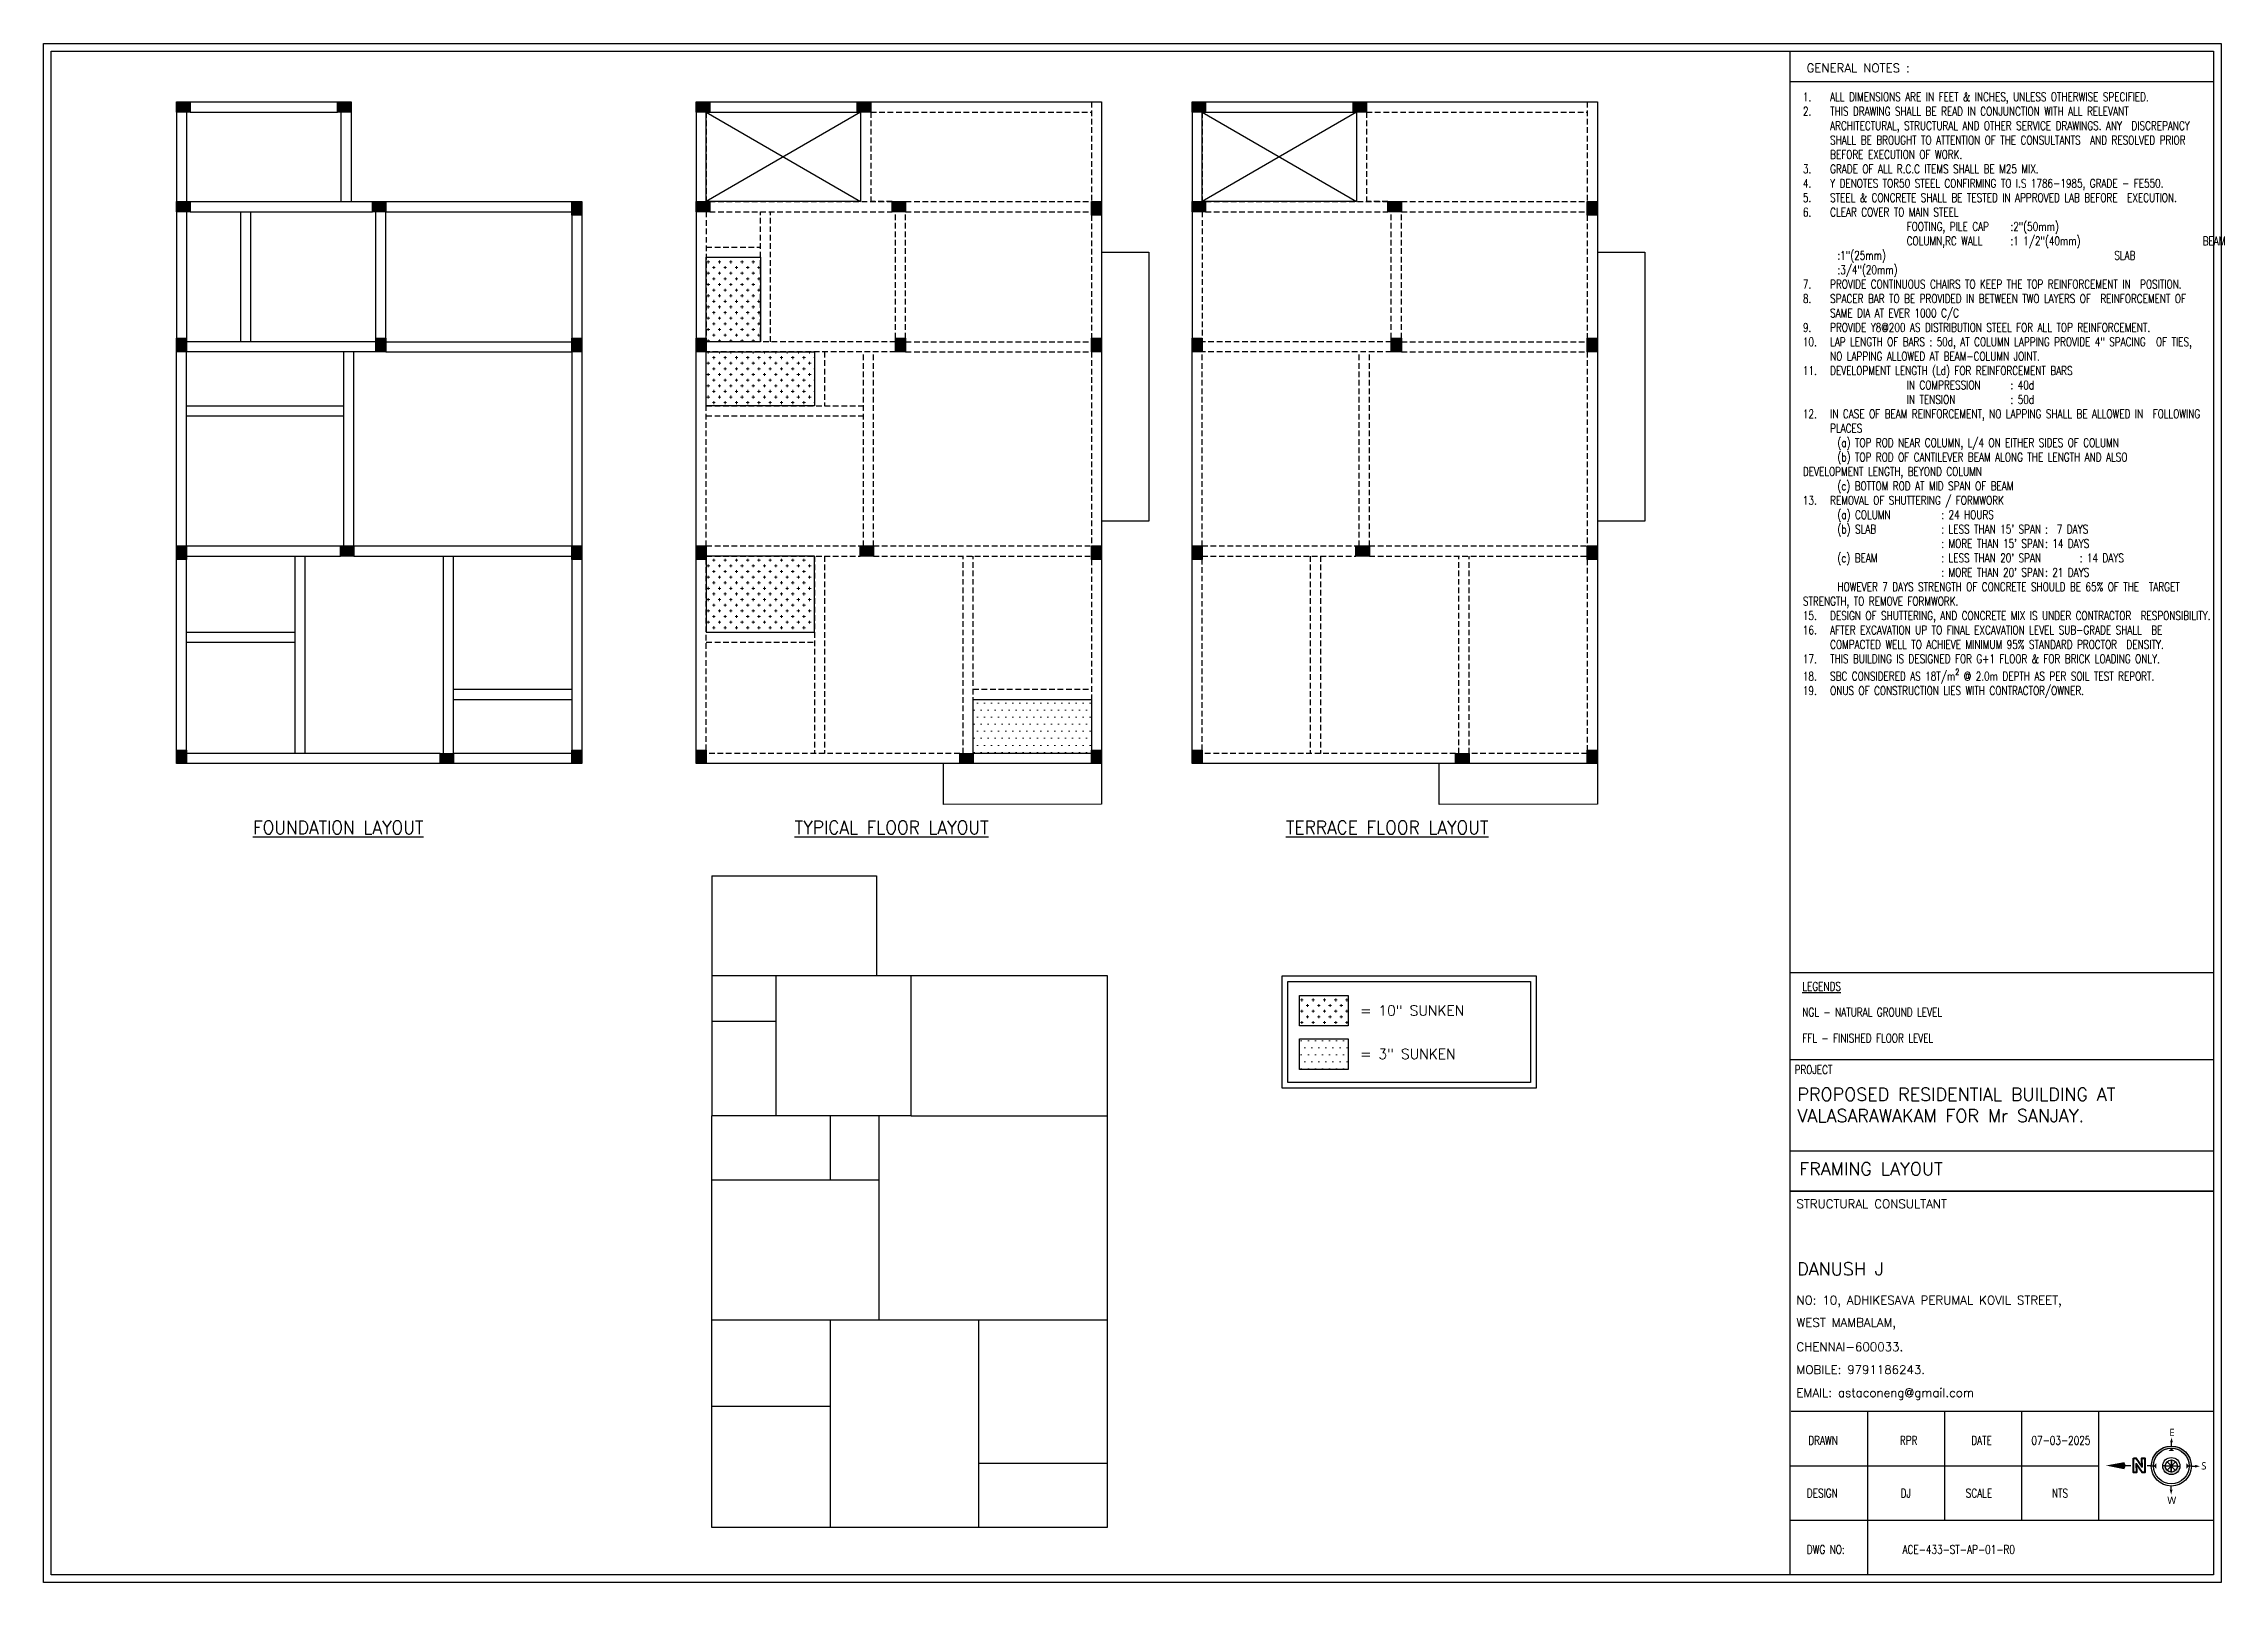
# Model space of a CAD drawing. Header units: inches. Extents: x 138161 to 144959, y -87384 to -84097.
# Drawn here: x 142371 to 144307, y -85494 to -84126 of the extents above; entities that cross this region are included whole.
import ezdxf
from ezdxf.enums import TextEntityAlignment as Align

# ---------------------------------------------------------------- set-up
doc = ezdxf.new("R2010")
doc.units = ezdxf.units.IN
doc.header["$LTSCALE"] = 20
doc.header["$MEASUREMENT"] = 0
doc.linetypes.add('HIDDEN', pattern=[0.375, 0.25, -0.125])
for name, color, linetype in [('2con', 1, 'Continuous'), ('5CON', 2, 'Continuous'), ('BEAM', 5, 'HIDDEN'), ('STADD', 3, 'Continuous'), ('TEXT', 3, 'Continuous'), ('TEXT1', 3, 'Continuous'), ('TITLE', 2, 'Continuous'), ('Title-block', 165, 'Continuous')]:
    doc.layers.add(name, color=color, linetype=linetype)
doc.layers.add('BOUNDARY', color=6, linetype='Continuous', lineweight=40)
doc.layers.add('SUNKEN-3 IN', color=9, linetype='Continuous', lineweight=9)
doc.styles.add('ROMANS', font='romans.shx', dxfattribs={"height": 8})
doc.styles.add('ROMANT', font='romant.shx', dxfattribs={"height": 8})
doc.styles.add('SFT3', font='simplex.shx', dxfattribs={"width": 0.75, "height": 150})
doc.styles.add('spot level', font='trebuc.ttf')
pattern_1 = [(0, (-240.355, 109.49), (5, 5), [2.5, -7.5]), (90, (-239.105, 108.24), (-5, 5), [2.5, -7.5])]

msp = doc.modelspace()

# ---------------------------------------------------------------- texts
at = {"layer": 'BOUNDARY', "linetype": 'Continuous', "ltscale": 250, "style": 'spot level'}
for s, p in [('E', (144260.66, -85363.72)), ('S', (144288.98, -85393.43)), ('W', (144260.46, -85424.11))]:
    msp.add_text(s, height=6.47, dxfattribs=at).set_placement(p, align=Align.CENTER)
at = {"layer": 'TEXT', "color": 3, "style": 'SFT3'}
msp.add_text('GENERAL NOTES :', height=7.6806, dxfattribs=at).set_placement((143981.93, -84148.13, 0), align=Align.MIDDLE_CENTER)
at = {"layer": 'TEXT', "color": 3, "style": 'SFT3', "width": 0.75}
for s, height, p in [('%%ULEGENDS', 7.681, (143932.4, -84967.98, 0)), ('NGL - NATURAL GROUND LEVEL', 7.6806, (143932.4, -84990.98, 0)), ('FFL - FINISHED FLOOR LEVEL', 7.6806, (143932.4, -85013.98, 0)), ('PROJECT', 7.681, (143925.55, -85041.99, 0)), ('DRAWN', 7.681, (143937.74, -85371.37, 0)), ('RPR', 7.681, (144019.08, -85371.37, 0)), ('DATE', 7.681, (144082.46, -85371.37, 0)), ('07-03-2025', 7.681, (144135.87, -85371.37, 0)), ('DESIGN', 7.681, (143936.46, -85418.34, 0)), ('DJ', 7.681, (144019.71, -85418.34, 0)), ('SCALE', 7.681, (144077.55, -85418.34, 0)), ('NTS', 7.681, (144154.1, -85418.34, 0)), ('DWG NO:', 7.681, (143936.46, -85468.3, 0)), ('ACE-433-ST-AP-01-R0', 7.6806, (144021.42, -85468.3, 0))]:
    msp.add_text(s, height=height, dxfattribs=at).set_placement(p)
at = {"layer": 'TEXT', "color": 3, "style": 'ROMANS'}
for s, p in [('STRUCTURAL CONSULTANT', (143927.18, -85157.43, 0)), ('NO: 10, ADHIKESAVA PERUMAL KOVIL STREET,', (143927.18, -85242.99, 0)), ('WEST MAMBALAM,', (143927.18, -85262.75, 0)), ('CHENNAI-600033.', (143927.18, -85284.43, 0)), ('MOBILE: 9791186243.', (143927.18, -85304.72, 0)), ('EMAIL: astaconeng@gmail.com', (143927.18, -85325.18, 0))]:
    msp.add_text(s, height=7.6806, dxfattribs=at).set_placement(p, align=Align.MIDDLE_LEFT)
at = {"layer": 'TEXT', "color": 3, "insert": (143932.92, -84169.97), "char_height": 7.68064, "width": 363.3854, "attachment_point": 1, "style": 'SFT3'}
msp.add_mtext('\\A1;\\pi-24.19171,l24.19171,t24.19171,92.16768;1.^IALL DIMENSIONS ARE IN FEET & INCHES, UNLESS OTHERWISE SPECIFIED.\\P2.^ITHIS DRAWING SHALL BE READ IN CONJUNCTION WITH ALL RELEVANT {\\H1.16667x; }ARCHITECTURAL, STRUCTURAL AND OTHER SERVICE DRAWINGS. ANY {\\H1.11111x; }DISCREPANCY SHALL BE BROUGHT TO ATTENTION OF THE CONSULTANTS {\\H1.12963x; }AND RESOLVED PRIOR BEFORE EXECUTION OF WORK.{\\H1.12346x; }\\P3.^IGRADE OF ALL R.C.C ITEMS SHALL BE M25 MIX.{\\A0;\\H1.12551x; \\H0.88848x;\\P}4.^IY DENOTES TOR50 STEEL CONFIRMING TO I.S 1786-1985, GRADE - FE550.{\\H1.12483x; }\\P5.^ISTEEL & CONCRETE SHALL BE TESTED IN APPROVED LAB BEFORE {\\H1.12506x; }EXECUTION.{\\H1.12498x; }\\P6.^ICLEAR COVER TO MAIN STEEL{\\H1.12501x; }\\P\\pi0,l0,tz;^I^I^IFOOTING, PILE CAP^I:2"(50mm){\\H1.31547x; }\\P^I^I^ICOLUMN,RC WALL^I:1 1/2"(40mm)^I^I^I{\\H1.32341x; }^I^I^IBEAM^I^I^I:1"(25mm)^I^I^I^I{\\H1.32077x; }^I^I^ISLAB^I^I^I:3/4"(20mm){\\H1.32165x; }\\P\\pi-24.19171,l24.19171,t24.19171,92.16768;7.^IPROVIDE CONTINUOUS CHAIRS TO KEEP THE TOP REINFORCEMENT IN {\\H1.13088x; }POSITION.{\\H1.12304x; }\\P8.^ISPACER BAR TO BE PROVIDED IN BETWEEN TWO LAYERS OF {\\H1.12565x; }REINFORCEMENT OF SAME DIA AT EVER 1000 C/C{\\H1.31526x; }\\P9.^IPROVIDE Y8@200 AS DISTRIBUTION STEEL FOR ALL TOP REINFORCEMENT.{\\H1.13301x; }\\P10.^ILAP LENGTH OF BARS : 50d, AT COLUMN LAPPING PROVIDE 4" SPACING {\\H1.31281x; }OF TIES, NO LAPPING ALLOWED AT BEAM-COLUMN JOINT.{\\H1.13383x; }\\P11.^IDEVELOPMENT LENGTH (Ld) FOR REINFORCEMENT BARS{\\H1.31253x; }\\P\\pi0,l0,tz;^I^I^IIN COMPRESSION^I: 40d{\\H1.13392x; }\\P^I^I^IIN TENSION^I^I: 50d{\\H1.12203x; }\\P\\pi-24.19171,l24.19171,t24.19171,92.16768;12.^IIN CASE OF BEAM REINFORCEMENT, NO LAPPING SHALL BE ALLOWED IN {\\H1.12599x; }FOLLOWING PLACES{\\H1.12467x; }\\P\\pi0,l0,tz;^I(a) TOP ROD NEAR COLUMN, L/4 ON EITHER SIDES OF COLUMN{\\H1.31559x; }\\P^I(b) TOP ROD OF CANTILEVER BEAM ALONG THE LENGTH AND ALSO {\\H1.32338x; }^I   DEVELOPMENT LENGTH, BEYOND COLUMN {\\H1.1303x; }\\P^I(c) BOTTOM ROD AT MID SPAN OF BEAM{\\H1.31371x; }\\P\\pi-24.19171,l24.19171,t24.19171,92.16768;13.^IREMOVAL OF SHUTTERING / FORMWORK{\\H1.324x; }\\P\\pi0,l0,tz;^I(a) COLUMN^I^I: 24 HOURS{\\H1.32057x; }\\P^I(b) SLAB ^I^I: LESS THAN 15\' SPAN^I:  7 DAYS{\\H1.32171x; }\\P^I^I^I^I: MORE THAN 15\' SPAN^I: 14 DAYS{\\H1.32133x; }\\P^I(c) BEAM^I^I: LESS THAN 20\' SPAN  ^I: 14 DAYS{\\H1.32146x; }\\P^I^I^I^I: MORE THAN 20\' SPAN^I: 21 DAYS{\\H1.32142x; }\\P^IHOWEVER 7 DAYS STRENGTH OF CONCRETE SHOULD BE 65% OF THE {\\H1.13096x; }^ITARGET STRENGTH, TO REMOVE FORMWORK.{\\H1.12301x; }\\P\\pi-24.19171,l24.19171,t24.19171,92.16768;15.^IDESIGN OF SHUTTERING, AND CONCRETE MIX IS UNDER CONTRACTOR {\\H1.12566x; }RESPONSIBILITY.{\\H1.12478x; }\\P16.^IAFTER EXCAVATION UP TO FINAL EXCAVATION LEVEL SUB-GRADE SHALL {\\H1.12507x; }BE COMPACTED WELL TO ACHIEVE MINIMUM 95% STANDARD PROCTOR {\\H1.12498x; }DENSITY.{\\H1.12501x; }\\P17.^ITHIS BUILDING IS DESIGNED FOR G+1 FLOOR & FOR BRICK LOADING ONLY. {\\H1.125x; }\\P18.^ISBC CONSIDERED AS 18T/m{\\H0.7x;\\S2^ ;\\H1.42857x; @ 2.0m DEPTH }AS PER SOIL TEST REPORT{\\A0;.\\A1;\\H1.31548x; }\\P19.^IONUS OF CONSTRUCTION LIES WITH CONTRACTOR/OWNER.{\\H1.32341x; }', dxfattribs=at)
at = {"layer": 'TEXT1', "color": 3, "style": 'ROMANS'}
for s, p in [('= 10" SUNKEN', (143539.74, -84985.64)), ('= 3" SUNKEN', (143539.74, -85024.2))]:
    msp.add_text(s, height=9, dxfattribs=at).set_placement(p, align=Align.MIDDLE_LEFT)
at = {"layer": 'TITLE', "color": 2, "style": 'ROMANT', "width": 0.92}
for s, p in [('%%UFOUNDATION LAYOUT', (142556.62, -84828.95)), ('%%UTYPICAL FLOOR LAYOUT', (143037.61, -84828.95)), ('%%UTERRACE FLOOR LAYOUT', (143473.91, -84828.95))]:
    msp.add_text(s, height=12, dxfattribs=at).set_placement(p)
at = {"layer": 'TITLE', "color": 2, "style": 'ROMANT'}
for s, p in [('FRAMING LAYOUT', (143929.7, -85132, 0)), ('DANUSH J', (143927.85, -85220.87, 0))]:
    msp.add_text(s, height=11.4, dxfattribs=at).set_placement(p)
at = {"layer": 'TITLE', "color": 2, "insert": (143928.07, -85054.4, 0), "char_height": 11.4, "width": 359.7115, "attachment_point": 1, "style": 'ROMANT'}
msp.add_mtext('\\A1;PROPOSED RESIDENTIAL BUILDING AT VALASARAWAKAM FOR Mr SANJAY.{\\H1.83333x; }', dxfattribs=at)

# ---------------------------------------------------------------- hatches: boundary and pattern name
at = {"layer": '5CON'}
h = msp.add_hatch(color=256, dxfattribs=at)
h.dxf.hatch_style = 1
h.paths.add_polyline_path([(142500.7, -84187.35), (142500.7, -84178.35), (142488.7, -84178.35), (142488.7, -84187.35)])
h = msp.add_hatch(color=256, dxfattribs=at)
h.dxf.hatch_style = 1
h.paths.add_polyline_path([(142643.7, -84187.35), (142643.7, -84178.35), (142631.7, -84178.35), (142631.7, -84187.35)])
h = msp.add_hatch(color=256, dxfattribs=at)
h.dxf.hatch_style = 1
h.paths.add_polyline_path([(142962.14, -84187.35), (142962.14, -84178.35), (142950.14, -84178.35), (142950.14, -84187.35)])
h = msp.add_hatch(color=256, dxfattribs=at)
h.dxf.hatch_style = 1
h.paths.add_polyline_path([(143105.14, -84187.35), (143105.14, -84178.35), (143093.14, -84178.35), (143093.14, -84187.35)])
h = msp.add_hatch(color=256, dxfattribs=at)
h.dxf.hatch_style = 1
h.paths.add_polyline_path([(143402.45, -84187.35), (143402.45, -84178.35), (143390.45, -84178.35), (143390.45, -84187.35)])
h = msp.add_hatch(color=256, dxfattribs=at)
h.dxf.hatch_style = 1
h.paths.add_polyline_path([(143545.45, -84187.35), (143545.45, -84178.35), (143533.45, -84178.35), (143533.45, -84187.35)])
h = msp.add_hatch(color=256, dxfattribs=at)
h.dxf.hatch_style = 1
h.paths.add_polyline_path([(142500.7, -84275.85), (142500.7, -84266.85), (142488.7, -84266.85), (142488.7, -84275.85)])
h = msp.add_hatch(color=256, dxfattribs=at)
h.dxf.hatch_style = 1
h.paths.add_polyline_path([(142674.7, -84275.85), (142674.7, -84266.85), (142662.7, -84266.85), (142662.7, -84275.85)])
h = msp.add_hatch(color=256, dxfattribs=at)
h.dxf.hatch_style = 1
h.paths.add_polyline_path([(142848.7, -84266.85), (142839.7, -84266.85), (142839.7, -84278.85), (142848.7, -84278.85)])
h = msp.add_hatch(color=256, dxfattribs=at)
h.dxf.hatch_style = 1
h.paths.add_polyline_path([(142962.14, -84275.85), (142962.14, -84266.85), (142950.14, -84266.85), (142950.14, -84275.85)])
h = msp.add_hatch(color=256, dxfattribs=at)
h.dxf.hatch_style = 1
h.paths.add_polyline_path([(143136.14, -84275.85), (143136.14, -84266.85), (143124.14, -84266.85), (143124.14, -84275.85)])
h = msp.add_hatch(color=256, dxfattribs=at)
h.dxf.hatch_style = 1
h.paths.add_polyline_path([(143310.14, -84266.85), (143301.14, -84266.85), (143301.14, -84278.85), (143310.14, -84278.85)])
h = msp.add_hatch(color=256, dxfattribs=at)
h.dxf.hatch_style = 1
h.paths.add_polyline_path([(143402.45, -84275.85), (143402.45, -84266.85), (143390.45, -84266.85), (143390.45, -84275.85)])
h = msp.add_hatch(color=256, dxfattribs=at)
h.dxf.hatch_style = 1
h.paths.add_polyline_path([(143576.45, -84275.85), (143576.45, -84266.85), (143564.45, -84266.85), (143564.45, -84275.85)])
h = msp.add_hatch(color=256, dxfattribs=at)
h.dxf.hatch_style = 1
h.paths.add_polyline_path([(143750.45, -84266.85), (143741.45, -84266.85), (143741.45, -84278.85), (143750.45, -84278.85)])
h = msp.add_hatch(color=256, dxfattribs=at)
h.dxf.hatch_style = 1
h.paths.add_polyline_path([(142497.7, -84388.35), (142488.7, -84388.35), (142488.7, -84400.35), (142497.7, -84400.35)])
h = msp.add_hatch(color=256, dxfattribs=at)
h.dxf.hatch_style = 1
h.paths.add_polyline_path([(142674.7, -84388.35), (142665.7, -84388.35), (142665.7, -84400.35), (142674.7, -84400.35)])
h = msp.add_hatch(color=256, dxfattribs=at)
h.dxf.hatch_style = 1
h.paths.add_polyline_path([(142848.7, -84388.35), (142839.7, -84388.35), (142839.7, -84400.35), (142848.7, -84400.35)])
h = msp.add_hatch(color=256, dxfattribs=at)
h.dxf.hatch_style = 1
h.paths.add_polyline_path([(142959.14, -84388.35), (142950.14, -84388.35), (142950.14, -84400.35), (142959.14, -84400.35)])
h = msp.add_hatch(color=256, dxfattribs=at)
h.dxf.hatch_style = 1
h.paths.add_polyline_path([(143136.14, -84388.35), (143127.14, -84388.35), (143127.14, -84400.35), (143136.14, -84400.35)])
h = msp.add_hatch(color=256, dxfattribs=at)
h.dxf.hatch_style = 1
h.paths.add_polyline_path([(143310.14, -84388.35), (143301.14, -84388.35), (143301.14, -84400.35), (143310.14, -84400.35)])
h = msp.add_hatch(color=256, dxfattribs=at)
h.dxf.hatch_style = 1
h.paths.add_polyline_path([(143399.45, -84388.35), (143390.45, -84388.35), (143390.45, -84400.35), (143399.45, -84400.35)])
h = msp.add_hatch(color=256, dxfattribs=at)
h.dxf.hatch_style = 1
h.paths.add_polyline_path([(143576.45, -84388.35), (143567.45, -84388.35), (143567.45, -84400.35), (143576.45, -84400.35)])
h = msp.add_hatch(color=256, dxfattribs=at)
h.dxf.hatch_style = 1
h.paths.add_polyline_path([(143750.45, -84388.35), (143741.45, -84388.35), (143741.45, -84400.35), (143750.45, -84400.35)])
h = msp.add_hatch(color=256, dxfattribs=at)
h.dxf.hatch_style = 1
h.paths.add_polyline_path([(142497.7, -84572.85), (142488.7, -84572.85), (142488.7, -84584.85), (142497.7, -84584.85)])
h = msp.add_hatch(color=256, dxfattribs=at)
h.dxf.hatch_style = 1
h.paths.add_polyline_path([(142634.2, -84572.85), (142634.2, -84581.85), (142646.2, -84581.85), (142646.2, -84572.85)])
h = msp.add_hatch(color=256, dxfattribs=at)
h.dxf.hatch_style = 1
h.paths.add_polyline_path([(142848.7, -84572.85), (142839.7, -84572.85), (142839.7, -84584.85), (142848.7, -84584.85)])
h = msp.add_hatch(color=256, dxfattribs=at)
h.dxf.hatch_style = 1
h.paths.add_polyline_path([(142959.14, -84572.85), (142950.14, -84572.85), (142950.14, -84584.85), (142959.14, -84584.85)])
h = msp.add_hatch(color=256, dxfattribs=at)
h.dxf.hatch_style = 1
h.paths.add_polyline_path([(143095.64, -84572.85), (143095.64, -84581.85), (143107.64, -84581.85), (143107.64, -84572.85)])
h = msp.add_hatch(color=256, dxfattribs=at)
h.dxf.hatch_style = 1
h.paths.add_polyline_path([(143310.14, -84572.85), (143301.14, -84572.85), (143301.14, -84584.85), (143310.14, -84584.85)])
h = msp.add_hatch(color=256, dxfattribs=at)
h.dxf.hatch_style = 1
h.paths.add_polyline_path([(143399.45, -84572.85), (143390.45, -84572.85), (143390.45, -84584.85), (143399.45, -84584.85)])
h = msp.add_hatch(color=256, dxfattribs=at)
h.dxf.hatch_style = 1
h.paths.add_polyline_path([(143535.95, -84572.85), (143535.95, -84581.85), (143547.95, -84581.85), (143547.95, -84572.85)])
h = msp.add_hatch(color=256, dxfattribs=at)
h.dxf.hatch_style = 1
h.paths.add_polyline_path([(143750.45, -84572.85), (143741.45, -84572.85), (143741.45, -84584.85), (143750.45, -84584.85)])
h = msp.add_hatch(color=256, dxfattribs=at)
h.dxf.hatch_style = 1
h.paths.add_polyline_path([(142497.7, -84754.26), (142488.7, -84754.26), (142488.7, -84766.26), (142497.7, -84766.26)])
h = msp.add_hatch(color=256, dxfattribs=at)
h.dxf.hatch_style = 1
h.paths.add_polyline_path([(142722.7, -84757.22), (142722.7, -84766.22), (142734.7, -84766.22), (142734.7, -84757.22)])
h = msp.add_hatch(color=256, dxfattribs=at)
h.dxf.hatch_style = 1
h.paths.add_polyline_path([(142848.7, -84754.26), (142839.7, -84754.26), (142839.7, -84766.26), (142848.7, -84766.26)])
h = msp.add_hatch(color=256, dxfattribs=at)
h.dxf.hatch_style = 1
h.paths.add_polyline_path([(142959.14, -84754.26), (142950.14, -84754.26), (142950.14, -84766.26), (142959.14, -84766.26)])
h = msp.add_hatch(color=256, dxfattribs=at)
h.dxf.hatch_style = 1
h.paths.add_polyline_path([(143184.14, -84757.22), (143184.14, -84766.22), (143196.14, -84766.22), (143196.14, -84757.22)])
h = msp.add_hatch(color=256, dxfattribs=at)
h.dxf.hatch_style = 1
h.paths.add_polyline_path([(143310.14, -84754.26), (143301.14, -84754.26), (143301.14, -84766.26), (143310.14, -84766.26)])
h = msp.add_hatch(color=256, dxfattribs=at)
h.dxf.hatch_style = 1
h.paths.add_polyline_path([(143399.45, -84754.26), (143390.45, -84754.26), (143390.45, -84766.26), (143399.45, -84766.26)])
h = msp.add_hatch(color=256, dxfattribs=at)
h.dxf.hatch_style = 1
h.paths.add_polyline_path([(143624.45, -84757.22), (143624.45, -84766.22), (143636.45, -84766.22), (143636.45, -84757.22)])
h = msp.add_hatch(color=256, dxfattribs=at)
h.dxf.hatch_style = 1
h.paths.add_polyline_path([(143750.45, -84754.26), (143741.45, -84754.26), (143741.45, -84766.26), (143750.45, -84766.26)])
at = {"layer": 'SUNKEN-3 IN', "linetype": 'Continuous'}
h = msp.add_hatch(dxfattribs=at)
h.set_pattern_fill('CROSS', color=9, scale=20, style=0)
h.set_pattern_definition(pattern_1)
h.paths.add_polyline_path([(143007.14, -84316.35), (142959.14, -84316.35), (142959.14, -84391.37), (143007.14, -84391.37)])
h = msp.add_hatch(dxfattribs=at)
h.set_pattern_fill('CROSS', color=9, scale=20, style=0)
h.set_pattern_definition(pattern_1)
h.paths.add_polyline_path([(143055.14, -84400.37), (142959.14, -84400.37), (142959.14, -84448.35), (143055.14, -84448.35)])
h = msp.add_hatch(dxfattribs=at)
h.set_pattern_fill('CROSS', color=9, scale=20, style=0)
h.set_pattern_definition(pattern_1)
h.paths.add_polyline_path([(143055.14, -84581.85), (142959.14, -84581.85), (142959.14, -84649.35), (143055.14, -84649.35)])
h = msp.add_hatch(dxfattribs=at)
h.set_pattern_fill('DOTS', color=9, scale=100, style=0)
h.paths.add_polyline_path([(143301.14, -84709.22), (143196.14, -84709.22), (143196.14, -84757.26), (143301.14, -84757.26)])
h = msp.add_hatch(dxfattribs=at)
h.set_pattern_fill('CROSS', color=9, scale=20, style=0)
h.set_pattern_definition([(0, (-124533.1996, 54753.7673), (5, 5), [2.5, -7.5]), (90, (-124531.9496, 54752.5173), (-5, 5), [2.5, -7.5])])
h.paths.add_polyline_path([(143529.01, -84999.35), (143529.01, -84972.13), (143485.85, -84972.13), (143485.85, -84999.35)])
h = msp.add_hatch(dxfattribs=at)
h.set_pattern_fill('DOTS', color=9, scale=100, style=0)
h.paths.add_polyline_path([(143529.01, -85037.9), (143529.01, -85010.69), (143485.85, -85010.69), (143485.85, -85037.9)])
at = {"layer": 'Title-block', "lineweight": -2}
h = msp.add_hatch(color=8, dxfattribs=at)
h.paths.add_polyline_path([(144275.92, -85390.46), (144277.86, -85390.48, 1), (144242.33, -85390.22), (144244.28, -85390.23, -1)])
h.paths.add_polyline_path([(144254.73, -85390.31), (144252.5, -85390.29, 1), (144267.69, -85390.4), (144265.47, -85390.39, -1)])

# ---------------------------------------------------------------- linework, layer by layer
at = {"layer": '2con'}
for p, q in [((142500.7, -84178.35), (142631.7, -84178.35)), ((142962.14, -84178.35), (143093.14, -84178.35)), ((143105.14, -84178.35), (143310.14, -84178.35)), ((143310.14, -84178.35), (143310.14, -84266.85)), ((143402.45, -84178.35), (143533.45, -84178.35)), ((143545.45, -84178.35), (143750.45, -84178.35)), ((143750.45, -84178.35), (143750.45, -84266.85)), ((142488.7, -84187.35), (142488.7, -84266.85)), ((142497.7, -84187.35), (142497.7, -84266.85)), ((142500.7, -84187.35), (142631.7, -84187.35)), ((142634.7, -84187.35), (142634.7, -84266.85)), ((142643.7, -84187.35), (142643.7, -84266.85)), ((142950.14, -84187.35), (142950.14, -84266.85)), ((143096.14, -84187.35), (142959.14, -84266.85)), ((142959.14, -84187.35), (143096.14, -84266.85)), ((143390.45, -84187.35), (143390.45, -84266.85)), ((143536.45, -84187.35), (143399.45, -84266.85)), ((143399.45, -84187.35), (143536.45, -84266.85)), ((142488.7, -84275.85), (142488.7, -84388.35)), ((142497.7, -84275.85), (142497.7, -84388.35)), ((142500.7, -84266.85), (142662.7, -84266.85)), ((142500.7, -84275.85), (142662.7, -84275.85)), ((142545.7, -84391.37), (142545.7, -84275.85)), ((142554.7, -84391.37), (142554.7, -84275.85)), ((142665.7, -84388.35), (142665.7, -84275.85)), ((142674.7, -84266.85), (142839.7, -84266.85)), ((142674.7, -84275.85), (142839.7, -84275.85)), ((142674.7, -84388.35), (142674.7, -84275.85)), ((142950.14, -84275.85), (142950.14, -84388.35)), ((143390.45, -84275.85), (143390.45, -84388.35)), ((142839.7, -84278.85), (142839.7, -84388.35)), ((142848.7, -84278.85), (142848.7, -84388.35)), ((143310.14, -84278.85), (143310.14, -84388.35)), ((143750.45, -84278.85), (143750.45, -84388.35)), ((142665.7, -84391.37), (142497.7, -84391.37)), ((142674.7, -84391.35), (142839.7, -84391.35)), ((142488.7, -84572.85), (142488.7, -84400.35)), ((142497.7, -84572.85), (142497.7, -84400.35)), ((142665.7, -84400.37), (142497.7, -84400.37)), ((142637.2, -84572.85), (142637.2, -84400.37)), ((142646.2, -84572.85), (142646.2, -84400.37)), ((142674.7, -84400.35), (142839.7, -84400.35)), ((142839.7, -84400.35), (142839.7, -84572.85)), ((142848.7, -84400.35), (142848.7, -84572.85)), ((142950.14, -84572.85), (142950.14, -84400.35)), ((143310.14, -84400.35), (143310.14, -84572.85)), ((143390.45, -84572.85), (143390.45, -84400.35)), ((143750.45, -84400.35), (143750.45, -84572.85)), ((142497.67, -84448.35), (142637.2, -84448.35)), ((142497.67, -84457.35), (142637.2, -84457.35)), ((142488.7, -84754.26), (142488.7, -84584.85)), ((142497.7, -84572.85), (142634.2, -84572.85)), ((142497.7, -84581.85), (142634.2, -84581.85)), ((142497.7, -84754.26), (142497.7, -84584.85)), ((142593.7, -84581.85), (142593.7, -84757.22)), ((142602.7, -84581.85), (142602.7, -84757.22)), ((142646.2, -84572.85), (142839.7, -84572.85)), ((142646.2, -84581.85), (142839.7, -84581.85)), ((142725.7, -84757.22), (142725.7, -84581.85)), ((142734.7, -84757.22), (142734.7, -84581.85)), ((142839.7, -84584.85), (142839.7, -84754.26)), ((142848.7, -84584.85), (142848.7, -84754.26)), ((142950.14, -84754.26), (142950.14, -84584.85)), ((143310.14, -84584.85), (143310.14, -84754.26)), ((143390.45, -84754.26), (143390.45, -84584.85)), ((143750.45, -84584.85), (143750.45, -84754.26)), ((142497.7, -84649.35), (142593.7, -84649.35)), ((142497.7, -84658.35), (142593.7, -84658.35)), ((142734.7, -84700.22), (142839.7, -84700.22)), ((142734.7, -84709.22), (142839.7, -84709.22)), ((142722.7, -84757.22), (142497.7, -84757.22)), ((142839.7, -84757.26), (142734.7, -84757.26)), ((142722.7, -84766.22), (142497.7, -84766.22)), ((142839.7, -84766.26), (142734.7, -84766.26)), ((143184.14, -84766.22), (142959.14, -84766.22)), ((143301.14, -84766.26), (143196.14, -84766.26)), ((143624.45, -84766.22), (143399.45, -84766.22)), ((143741.45, -84766.26), (143636.45, -84766.26)), ((143921.57, -84951.87, 0), (144297.6, -84951.87, 0))]:
    msp.add_line(p, q, dxfattribs=at)
at = {"layer": '2con', "linetype": 'Continuous'}
for p, q in [((144297.6, -85342.01, 0), (143922.6, -85342.01, 0)), ((143990.5, -85486.95, 0), (143990.5, -85342.01, 0)), ((144058.92, -85438.63, 0), (144058.92, -85342.01, 0)), ((144127.34, -85438.63, 0), (144127.34, -85342.01, 0)), ((144195.77, -85438.63, 0), (144195.77, -85342.01, 0)), ((144195.26, -85390.32, 0), (143921.57, -85390.32, 0)), ((144297.6, -85438.63, 0), (143922.08, -85438.63, 0))]:
    msp.add_line(p, q, dxfattribs=at)
at = {"layer": '2con'}
for points in [[(142959.14, -84187.35), (143096.14, -84187.35), (143096.14, -84266.85), (142959.14, -84266.85)], [(143399.45, -84187.35), (143536.45, -84187.35), (143536.45, -84266.85), (143399.45, -84266.85)], [(142959.14, -84316.35), (143007.14, -84316.35), (143007.14, -84391.37), (142959.14, -84391.37)], [(142959.14, -84400.37), (143055.14, -84400.37), (143055.14, -84448.35), (142959.14, -84448.35)], [(143055.14, -84581.85), (142959.14, -84581.85), (142959.14, -84649.35), (143055.14, -84649.35)], [(143196.14, -84709.22), (143301.14, -84709.22), (143301.14, -84757.26), (143196.14, -84757.26)]]:
    msp.add_lwpolyline(points, close=True, dxfattribs=at)
for points in [[(143310.14, -84311.84), (143352.14, -84311.84), (143352.14, -84550.89), (143310.14, -84550.89)], [(143750.45, -84311.84), (143792.45, -84311.84), (143792.45, -84550.89), (143750.45, -84550.89)], [(143310.14, -84766.26), (143310.16, -84802.39), (143169.64, -84802.45), (143169.64, -84766.33)], [(143750.45, -84766.26), (143750.46, -84802.39), (143609.95, -84802.45), (143609.95, -84766.33)]]:
    msp.add_lwpolyline(points, dxfattribs=at)
at = {"layer": '2con', "elevation": 0}
for points in [[(143470.64, -84954.82), (143695.96, -84954.82), (143695.96, -85054.62), (143470.64, -85054.62)], [(143475.64, -84959.82), (143690.96, -84959.82), (143690.96, -85049.62), (143475.64, -85049.62)], [(143485.85, -84972.13), (143529.01, -84972.13), (143529.01, -84999.35), (143485.85, -84999.35)], [(143485.85, -85010.69), (143529.01, -85010.69), (143529.01, -85037.9), (143485.85, -85037.9)]]:
    msp.add_lwpolyline(points, close=True, dxfattribs=at)
at = {"layer": '5CON', "color": 2}
msp.add_line((143921.57, -85029.17, 0), (144297.6, -85029.17, 0), dxfattribs=at)
at = {"layer": '5CON'}
for points in [[(142488.7, -84187.35), (142488.7, -84178.35), (142500.7, -84178.35), (142500.7, -84187.35)], [(142631.7, -84187.35), (142631.7, -84178.35), (142643.7, -84178.35), (142643.7, -84187.35)], [(142950.14, -84187.35), (142950.14, -84178.35), (142962.14, -84178.35), (142962.14, -84187.35)], [(143093.14, -84187.35), (143093.14, -84178.35), (143105.14, -84178.35), (143105.14, -84187.35)], [(143390.45, -84187.35), (143390.45, -84178.35), (143402.45, -84178.35), (143402.45, -84187.35)], [(143533.45, -84187.35), (143533.45, -84178.35), (143545.45, -84178.35), (143545.45, -84187.35)], [(142488.7, -84275.85), (142488.7, -84266.85), (142500.7, -84266.85), (142500.7, -84275.85)], [(142662.7, -84275.85), (142662.7, -84266.85), (142674.7, -84266.85), (142674.7, -84275.85)], [(142848.7, -84278.85), (142839.7, -84278.85), (142839.7, -84266.85), (142848.7, -84266.85)], [(142950.14, -84275.85), (142950.14, -84266.85), (142962.14, -84266.85), (142962.14, -84275.85)], [(143124.14, -84275.85), (143124.14, -84266.85), (143136.14, -84266.85), (143136.14, -84275.85)], [(143310.14, -84278.85), (143301.14, -84278.85), (143301.14, -84266.85), (143310.14, -84266.85)], [(143390.45, -84275.85), (143390.45, -84266.85), (143402.45, -84266.85), (143402.45, -84275.85)], [(143564.45, -84275.85), (143564.45, -84266.85), (143576.45, -84266.85), (143576.45, -84275.85)], [(143750.45, -84278.85), (143741.45, -84278.85), (143741.45, -84266.85), (143750.45, -84266.85)], [(142497.7, -84400.35), (142488.7, -84400.35), (142488.7, -84388.35), (142497.7, -84388.35)], [(142674.7, -84400.35), (142665.7, -84400.35), (142665.7, -84388.35), (142674.7, -84388.35)], [(142848.7, -84400.35), (142839.7, -84400.35), (142839.7, -84388.35), (142848.7, -84388.35)], [(142959.14, -84400.35), (142950.14, -84400.35), (142950.14, -84388.35), (142959.14, -84388.35)], [(143136.14, -84400.35), (143127.14, -84400.35), (143127.14, -84388.35), (143136.14, -84388.35)], [(143310.14, -84400.35), (143301.14, -84400.35), (143301.14, -84388.35), (143310.14, -84388.35)], [(143399.45, -84400.35), (143390.45, -84400.35), (143390.45, -84388.35), (143399.45, -84388.35)], [(143576.45, -84400.35), (143567.45, -84400.35), (143567.45, -84388.35), (143576.45, -84388.35)], [(143750.45, -84400.35), (143741.45, -84400.35), (143741.45, -84388.35), (143750.45, -84388.35)], [(142497.7, -84584.85), (142488.7, -84584.85), (142488.7, -84572.85), (142497.7, -84572.85)], [(142646.2, -84572.85), (142646.2, -84581.85), (142634.2, -84581.85), (142634.2, -84572.85)], [(142848.7, -84584.85), (142839.7, -84584.85), (142839.7, -84572.85), (142848.7, -84572.85)], [(142959.14, -84584.85), (142950.14, -84584.85), (142950.14, -84572.85), (142959.14, -84572.85)], [(143107.64, -84572.85), (143107.64, -84581.85), (143095.64, -84581.85), (143095.64, -84572.85)], [(143310.14, -84584.85), (143301.14, -84584.85), (143301.14, -84572.85), (143310.14, -84572.85)], [(143399.45, -84584.85), (143390.45, -84584.85), (143390.45, -84572.85), (143399.45, -84572.85)], [(143547.95, -84572.85), (143547.95, -84581.85), (143535.95, -84581.85), (143535.95, -84572.85)], [(143750.45, -84584.85), (143741.45, -84584.85), (143741.45, -84572.85), (143750.45, -84572.85)], [(142497.7, -84766.26), (142488.7, -84766.26), (142488.7, -84754.26), (142497.7, -84754.26)], [(142734.7, -84757.22), (142734.7, -84766.22), (142722.7, -84766.22), (142722.7, -84757.22)], [(142848.7, -84766.26), (142839.7, -84766.26), (142839.7, -84754.26), (142848.7, -84754.26)], [(142959.14, -84766.26), (142950.14, -84766.26), (142950.14, -84754.26), (142959.14, -84754.26)], [(143196.14, -84757.22), (143196.14, -84766.22), (143184.14, -84766.22), (143184.14, -84757.22)], [(143310.14, -84766.26), (143301.14, -84766.26), (143301.14, -84754.26), (143310.14, -84754.26)], [(143399.45, -84766.26), (143390.45, -84766.26), (143390.45, -84754.26), (143399.45, -84754.26)], [(143636.45, -84757.22), (143636.45, -84766.22), (143624.45, -84766.22), (143624.45, -84757.22)], [(143750.45, -84766.26), (143741.45, -84766.26), (143741.45, -84754.26), (143750.45, -84754.26)]]:
    msp.add_lwpolyline(points, close=True, dxfattribs=at)
at = {"layer": 'BEAM'}
for p, q in [((143301.14, -84178.35), (143301.14, -84266.85)), ((143741.45, -84178.35), (143741.45, -84266.85)), ((142959.14, -84187.35), (142959.14, -84266.85)), ((142962.14, -84187.35), (143093.14, -84187.35)), ((143096.14, -84187.35), (143096.14, -84266.85)), ((143105.14, -84187.35), (143105.14, -84266.85)), ((143105.14, -84187.35), (143301.14, -84187.35)), ((143399.45, -84187.35), (143399.45, -84266.85)), ((143402.45, -84187.35), (143533.45, -84187.35)), ((143536.45, -84187.35), (143536.45, -84266.85)), ((143545.45, -84187.35), (143545.45, -84266.85)), ((143545.45, -84187.35), (143741.45, -84187.35)), ((142959.14, -84275.85), (142959.14, -84388.35)), ((142962.14, -84266.85), (143124.14, -84266.85)), ((142962.14, -84275.85), (143124.14, -84275.85)), ((143007.14, -84391.37), (143007.14, -84275.85)), ((143016.14, -84391.37), (143016.14, -84275.85)), ((143124.14, -84266.85), (143105.14, -84266.85)), ((143127.14, -84388.35), (143127.14, -84275.85)), ((143136.14, -84266.85), (143301.14, -84266.85)), ((143136.14, -84275.85), (143301.14, -84275.85)), ((143136.14, -84388.35), (143136.14, -84275.85)), ((143399.45, -84275.85), (143399.45, -84388.35)), ((143402.45, -84266.85), (143564.45, -84266.85)), ((143402.45, -84275.85), (143564.45, -84275.85)), ((143564.45, -84266.85), (143545.45, -84266.85)), ((143567.45, -84388.35), (143567.45, -84275.85)), ((143576.45, -84266.85), (143741.45, -84266.85)), ((143576.45, -84275.85), (143741.45, -84275.85)), ((143576.45, -84388.35), (143576.45, -84275.85)), ((143301.14, -84278.85), (143301.14, -84388.35)), ((143741.45, -84278.85), (143741.45, -84388.35)), ((142959.14, -84307.35), (143007.14, -84307.35)), ((142959.14, -84316.35), (143007.14, -84316.35)), ((143127.14, -84391.37), (142959.14, -84391.37)), ((143136.14, -84391.35), (143301.14, -84391.35)), ((143567.45, -84391.37), (143399.45, -84391.37)), ((143576.45, -84391.35), (143741.45, -84391.35)), ((142959.14, -84572.85), (142959.14, -84400.35)), ((143127.14, -84400.37), (142959.14, -84400.37)), ((143055.14, -84400.37), (143055.14, -84448.35)), ((143064.14, -84400.37), (143064.14, -84448.35)), ((143098.64, -84572.85), (143098.64, -84400.37)), ((143107.64, -84572.85), (143107.64, -84400.37)), ((143136.14, -84400.35), (143301.14, -84400.35)), ((143301.14, -84400.35), (143301.14, -84572.85)), ((143399.45, -84572.85), (143399.45, -84400.35)), ((143567.45, -84400.37), (143399.45, -84400.37)), ((143538.95, -84572.85), (143538.95, -84400.37)), ((143547.95, -84572.85), (143547.95, -84400.37)), ((143576.45, -84400.35), (143741.45, -84400.35)), ((143741.45, -84400.35), (143741.45, -84572.85)), ((142959.11, -84448.35), (143098.64, -84448.35)), ((142959.11, -84457.35), (143098.64, -84457.35)), ((142959.14, -84572.85), (143095.64, -84572.85)), ((142959.14, -84581.85), (143095.64, -84581.85)), ((142959.14, -84754.26), (142959.14, -84584.85)), ((143055.14, -84581.85), (143055.14, -84757.22)), ((143064.14, -84581.85), (143064.14, -84757.22)), ((143107.64, -84572.85), (143301.14, -84572.85)), ((143107.64, -84581.85), (143301.14, -84581.85)), ((143187.14, -84757.22), (143187.14, -84581.85)), ((143196.14, -84757.22), (143196.14, -84581.85)), ((143301.14, -84584.85), (143301.14, -84754.26)), ((143399.45, -84572.85), (143535.95, -84572.85)), ((143399.45, -84581.85), (143535.95, -84581.85)), ((143399.45, -84754.26), (143399.45, -84584.85)), ((143495.45, -84581.85), (143495.45, -84757.22)), ((143504.45, -84581.85), (143504.45, -84757.22)), ((143547.95, -84572.85), (143741.45, -84572.85)), ((143547.95, -84581.85), (143741.45, -84581.85)), ((143627.45, -84757.22), (143627.45, -84581.85)), ((143636.45, -84757.22), (143636.45, -84581.85)), ((143741.45, -84584.85), (143741.45, -84754.26)), ((142959.14, -84649.35), (143055.14, -84649.35)), ((142959.14, -84658.35), (143055.14, -84658.35)), ((143196.14, -84700.22), (143301.14, -84700.22)), ((143196.14, -84709.22), (143301.14, -84709.22)), ((143184.14, -84757.22), (142959.14, -84757.22)), ((143301.14, -84757.26), (143196.14, -84757.26)), ((143624.45, -84757.22), (143399.45, -84757.22)), ((143741.45, -84757.26), (143636.45, -84757.26))]:
    msp.add_line(p, q, dxfattribs=at)
at = {"layer": 'BOUNDARY', "linetype": 'Continuous', "ltscale": 250, "elevation": 0}
msp.add_lwpolyline([(144226.4, -85383.38), (144228.94, -85383.36), (144234.1, -85390.96), (144234.04, -85383.32), (144236.59, -85383.3), (144236.69, -85396.04), (144234.14, -85396.06), (144228.98, -85388.45), (144229.05, -85396.1), (144226.5, -85396.12)], close=True, dxfattribs=at)
at = {"layer": 'STADD'}
for p, q in [((142964.2, -84866.06), (143110.2, -84866.06)), ((142964.2, -84866.06), (142964.2, -84954.56)), ((143110.2, -84866.06), (143110.2, -84954.56)), ((142964.2, -84954.56), (143021.2, -84954.56)), ((142964.2, -84954.56), (142964.2, -84995.06)), ((143021.2, -84954.56), (143110.2, -84954.56)), ((143021.2, -84995.06), (143021.2, -84954.56)), ((143110.2, -84954.56), (143141.2, -84954.56)), ((143141.2, -84954.56), (143315.2, -84954.56)), ((143141.2, -85079.08), (143141.2, -84954.56)), ((143315.2, -84954.56), (143315.2, -85077.56)), ((142964.2, -84995.06), (143021.2, -84995.06)), ((142964.2, -84995.06), (142964.2, -85079.08)), ((143021.2, -85079.08), (143021.2, -84995.06)), ((143021.2, -85079.08), (142964.2, -85079.08)), ((142964.2, -85136.06), (142964.2, -85079.08)), ((143069.2, -85079.08), (143021.2, -85079.08)), ((143069.2, -85079.08), (143069.2, -85136.06)), ((143112.7, -85079.08), (143069.2, -85079.08)), ((143141.2, -85079.08), (143112.7, -85079.08)), ((143112.7, -85136.06), (143112.7, -85079.08)), ((143141.2, -85079.08), (143315.2, -85079.08)), ((143315.2, -85077.56), (143315.2, -85260.56)), ((142964.2, -85260.56), (142964.2, -85136.06)), ((142964.2, -85136.06), (143069.2, -85136.06)), ((143069.2, -85136.06), (143112.7, -85136.06)), ((143112.7, -85260.56), (143112.7, -85136.06)), ((142964.2, -85260.56), (143069.2, -85260.56)), ((142964.2, -85337.06), (142964.2, -85260.56)), ((143069.2, -85260.56), (143069.2, -85337.06)), ((143069.2, -85260.56), (143112.7, -85260.56)), ((143112.7, -85260.56), (143201.2, -85260.56)), ((143201.2, -85260.56), (143315.2, -85260.56)), ((143201.2, -85387.94), (143201.2, -85260.56)), ((143315.2, -85260.56), (143315.2, -85387.94)), ((142964.2, -85444.94), (142964.2, -85337.06)), ((142964.2, -85337.06), (143069.2, -85337.06)), ((143069.2, -85337.06), (143069.2, -85444.94)), ((143201.2, -85444.98), (143201.2, -85387.94)), ((143201.2, -85387.94), (143315.2, -85387.94)), ((143315.2, -85387.94), (143315.2, -85444.98)), ((143069.2, -85444.94), (142964.2, -85444.94)), ((143201.2, -85444.94), (143069.2, -85444.94)), ((143315.2, -85444.98), (143201.2, -85444.98))]:
    msp.add_line(p, q, dxfattribs=at)
at = {"layer": 'TITLE', "color": 2}
for p, q in [((143921.57, -85486.95, 0), (143921.57, -84133.28, 0)), ((143921.57, -84160.03, 0), (144297.6, -84160.03, 0)), ((143921.57, -85110.37, 0), (144297.6, -85110.37, 0)), ((143921.57, -85146.2, 0), (144297.6, -85146.2, 0)), ((144297.6, -85146.2, 0), (143921.57, -85146.2, 0))]:
    msp.add_line(p, q, dxfattribs=at)
at = {"layer": 'TITLE', "color": 2, "elevation": 0}
for points in [[(142370.69, -84126.47), (144304.41, -84126.47), (144304.41, -85493.75), (142370.69, -85493.75)], [(142377.49, -84133.28), (144297.6, -84133.28), (144297.6, -85486.95), (142377.49, -85486.95)]]:
    msp.add_lwpolyline(points, close=True, dxfattribs=at)
at = {"layer": 'Title-block', "color": 8, "lineweight": -2}
for p, q in [((144260.23, -85372.58), (144260.26, -85368.83)), ((144224.07, -85390.08), (144219.64, -85390.05)), ((144242.33, -85390.22), (144238.58, -85390.19)), ((144242.33, -85390.22), (144244.28, -85390.23)), ((144254.73, -85390.31), (144252.5, -85390.29)), ((144265.47, -85390.39), (144254.73, -85390.31)), ((144254.73, -85390.31), (144265.47, -85390.39)), ((144263.92, -85386.58), (144256.27, -85394.12)), ((144256.27, -85394.12), (144263.92, -85386.58)), ((144263.87, -85394.17), (144256.33, -85386.52)), ((144256.33, -85386.52), (144263.87, -85394.17)), ((144260.06, -85395.72), (144260.14, -85384.98)), ((144260.14, -85384.98), (144260.06, -85395.72)), ((144265.47, -85390.39), (144267.69, -85390.4)), ((144277.86, -85390.48), (144275.92, -85390.46)), ((144277.86, -85390.48), (144281.62, -85390.5)), ((144259.94, -85411.87), (144259.97, -85408.11))]:
    msp.add_line(p, q, dxfattribs=at)
for radius in [17.77, 15.82, 7.59, 5.37]:
    msp.add_circle((144260.1, -85390.35), radius, dxfattribs=at)
for points in [[(144260.21, -85374.53), (144262.73, -85377.08), (144257.66, -85377.04)], [(144258.99, -85369.45), (144260.26, -85368.83), (144260.28, -85365.03)], [(144260.28, -85365.03), (144261.52, -85369.47), (144260.26, -85368.83)], [(144219.64, -85390.05), (144218.4, -85386.88), (144201.86, -85389.92)], [(144201.86, -85389.92), (144218.35, -85393.21), (144219.64, -85390.05)], [(144244.28, -85390.23), (144246.83, -85387.72), (144246.79, -85392.78)], [(144275.92, -85390.46), (144273.37, -85392.98), (144273.41, -85387.91)], [(144285.41, -85390.53), (144280.97, -85391.77), (144281.62, -85390.5)], [(144280.99, -85389.23), (144281.62, -85390.5), (144285.41, -85390.53)], [(144259.91, -85415.66), (144258.68, -85411.22), (144259.94, -85411.87)], [(144261.21, -85411.24), (144259.94, -85411.87), (144259.91, -85415.66)]]:
    msp.add_solid(points, dxfattribs=at)

msp.set_redraw_order([(e.dxf.handle, doc.entitydb.next_handle()) for e in msp.query("TEXT MTEXT ATTDEF DIMENSION ARC_DIMENSION")])  # texts and dimensions are drawn at this point

doc.saveas('drawing.dxf')
